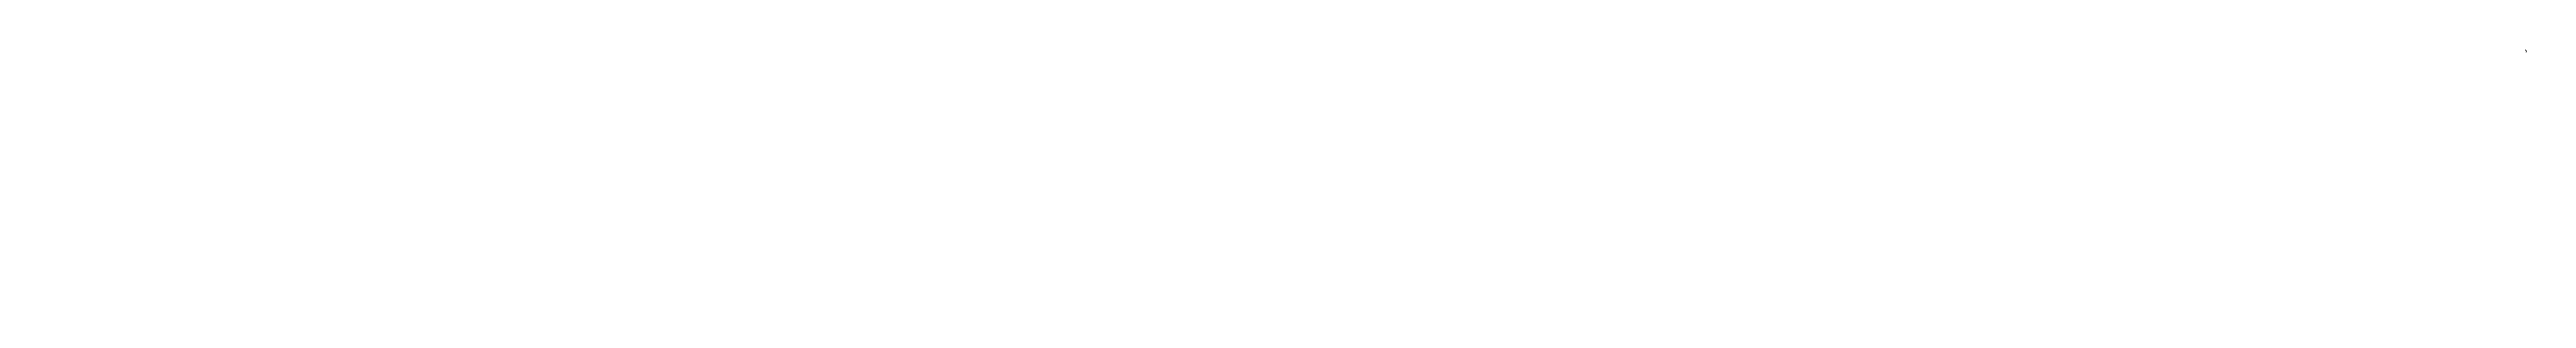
# Model space of a CAD drawing. Header units: feet. Extents: x 0 to 2707995, y 0 to 272549.
# Drawn here: x 0 to 2706782, y 0 to 272103 of the extents above; entities that cross this region are included whole.
import ezdxf
from ezdxf import colors
from ezdxf.entities.mleader import LeaderData, LeaderLine
from ezdxf.math import Vec2, Vec3

# ---------------------------------------------------------------- set-up
doc = ezdxf.new("R2010")
doc.units = ezdxf.units.FT
doc.header["$LTSCALE"] = 20
doc.layers.add('C-PR-WATER-TXT-#', color=6, linetype='Continuous')
doc.styles.get("Standard").update_dxf_attribs({"font": 'simplex.shx'})

msp = doc.modelspace()

# ---------------------------------------------------------------- leaders
at = {"layer": 'C-PR-WATER-TXT-#'}
ml = msp.add_multileader_mtext('Standard', dxfattribs=at)
ml.set_content('3 ', color=256)
ml.set_leader_properties(color=256)
ml.build(insert=Vec2(0, 0))
ml.multileader.update_dxf_attribs({"dogleg_length": 1.5, "arrow_head_size": 2})
ctx = ml.context
ctx.base_point, ctx.char_height, ctx.arrow_head_size, ctx.landing_gap_size, ctx.plane_origin, ctx.plane_x_axis, ctx.plane_y_axis = Vec3(2705503.253, 272103.434), 2, 2, 1.7, Vec3(2705525.043, 272085.501), Vec3(0.8203153829, -0.5719114203), Vec3(0.5719114203, 0.8203153829)
ctx.text_align_type = 2
notes = []
notes.append((ctx, [(0, (0, 0, 0), (0, 0), (1, 0), 1, [])]))
ctx.mtext.insert, ctx.mtext.text_direction, ctx.mtext.rotation, ctx.mtext.alignment, ctx.mtext.line_spacing_factor, ctx.mtext.flow_direction = Vec3(2705506.313, 272102.52), Vec3(0.8203153829, -0.5719114203), 5.6743512353, 3, 0.75, 5
ml = msp.add_multileader_mtext('Standard', dxfattribs=at)
ml.set_content('3 ', color=256)
ml.set_leader_properties(color=256)
ml.build(insert=Vec2(0, 0))
ml.multileader.update_dxf_attribs({"dogleg_length": 1.5, "arrow_head_size": 2})
ctx = ml.context
ctx.base_point, ctx.char_height, ctx.arrow_head_size, ctx.landing_gap_size, ctx.plane_origin, ctx.plane_x_axis, ctx.plane_y_axis = Vec3(2705402.504, 271665.336), 2, 2, 1.7, Vec3(2705430.221, 271660.03), Vec3(0.994026774, -0.109136486), Vec3(0.109136486, 0.994026774)
ctx.text_align_type = 2
notes.append((ctx, [(0, (0, 0, 0), (0, 0), (1, 0), 1, [])]))
ctx.mtext.insert, ctx.mtext.text_direction, ctx.mtext.rotation, ctx.mtext.alignment, ctx.mtext.line_spacing_factor, ctx.mtext.flow_direction = Vec3(2705405.628, 271665.999), Vec3(0.994026774, -0.109136486), 6.1738310017, 3, 0.75, 5
ml = msp.add_multileader_mtext('Standard', dxfattribs=at)
ml.set_content('1 ', color=256)
ml.set_leader_properties(color=256)
ml.build(insert=Vec2(0, 0))
ml.multileader.update_dxf_attribs({"dogleg_length": 1.5, "arrow_head_size": 2})
ctx = ml.context
ctx.base_point, ctx.char_height, ctx.arrow_head_size, ctx.landing_gap_size, ctx.plane_origin, ctx.plane_x_axis, ctx.plane_y_axis = Vec3(2705412.97, 271664.98), 2, 2, 1.7, Vec3(2705439.891, 271657.95), Vec3(0.9845625663, -0.1750330057), Vec3(0.1750330057, 0.9845625663)
ctx.text_align_type = 2
notes.append((ctx, [(0, (0, 0, 0), (0, 0), (1, 0), 1, [])]))
ctx.mtext.insert, ctx.mtext.text_direction, ctx.mtext.rotation, ctx.mtext.alignment, ctx.mtext.line_spacing_factor, ctx.mtext.flow_direction = Vec3(2705415.288, 271665.583), Vec3(0.9845625663, -0.1750330057), 6.1072460159, 3, 0.75, 5
ml = msp.add_multileader_mtext('Standard', dxfattribs=at)
ml.set_content('1 ', color=256)
ml.set_leader_properties(color=256)
ml.build(insert=Vec2(0, 0))
ml.multileader.update_dxf_attribs({"dogleg_length": 1.5, "arrow_head_size": 2})
ctx = ml.context
ctx.base_point, ctx.char_height, ctx.arrow_head_size, ctx.landing_gap_size, ctx.plane_origin, ctx.plane_x_axis, ctx.plane_y_axis = Vec3(2705447.498, 271655.123), 2, 2, 1.7, Vec3(2705474.418, 271648.093), Vec3(0.9845625663, -0.1750330057), Vec3(0.1750330057, 0.9845625663)
ctx.text_align_type = 2
notes.append((ctx, [(0, (0, 0, 0), (0, 0), (1, 0), 1, [])]))
ctx.mtext.insert, ctx.mtext.text_direction, ctx.mtext.rotation, ctx.mtext.alignment, ctx.mtext.line_spacing_factor, ctx.mtext.flow_direction = Vec3(2705449.815, 271655.727), Vec3(0.9845625663, -0.1750330057), 6.1072460159, 3, 0.75, 5
ml = msp.add_multileader_mtext('Standard', dxfattribs=at)
ml.set_content('2 ', color=256)
ml.set_leader_properties(color=256)
ml.build(insert=Vec2(0, 0))
ml.multileader.update_dxf_attribs({"dogleg_length": 1.5, "arrow_head_size": 2})
ctx = ml.context
ctx.base_point, ctx.char_height, ctx.arrow_head_size, ctx.landing_gap_size, ctx.plane_origin, ctx.plane_x_axis, ctx.plane_y_axis = Vec3(2705438.821, 271648.471), 2, 2, 1.7, Vec3(2705466.479, 271642.802), Vec3(0.9924404107, -0.1227274676), Vec3(0.1227274676, 0.9924404107)
ctx.text_align_type = 2
notes.append((ctx, [(0, (0, 0, 0), (0, 0), (1, 0), 1, [])]))
ctx.mtext.insert, ctx.mtext.text_direction, ctx.mtext.rotation, ctx.mtext.alignment, ctx.mtext.line_spacing_factor, ctx.mtext.flow_direction = Vec3(2705441.954, 271649.091), Vec3(0.9924404107, -0.1227274676), 6.160147645, 3, 0.75, 5
ml = msp.add_multileader_mtext('Standard', dxfattribs=at)
ml.set_content('1  ', color=256)
ml.set_leader_properties(color=256)
ml.build(insert=Vec2(0, 0))
ml.multileader.update_dxf_attribs({"dogleg_length": 1.5, "arrow_head_size": 2})
ctx = ml.context
ctx.base_point, ctx.char_height, ctx.arrow_head_size, ctx.landing_gap_size, ctx.plane_origin, ctx.plane_x_axis, ctx.plane_y_axis = Vec3(2706151.378, 271643.876), 2, 2, 1.7, Vec3(2706169.425, 271665.226), Vec3(0.5814184873, 0.8136046599), Vec3(-0.8136046599, 0.5814184873)
ctx.text_align_type = 2
notes.append((ctx, [(0, (0, 0, 0), (0, 0), (1, 0), 1, [])]))
ctx.mtext.insert, ctx.mtext.text_direction, ctx.mtext.rotation, ctx.mtext.width, ctx.mtext.alignment, ctx.mtext.line_spacing_factor, ctx.mtext.flow_direction = Vec3(2706151.83, 271646.228), Vec3(0.5814184873, 0.8136046599), 0.9503252598, 0.47619, 3, 0.75, 5
ml = msp.add_multileader_mtext('Standard', dxfattribs=at)
ml.set_content('1  ', color=256)
ml.set_leader_properties(color=256)
ml.build(insert=Vec2(0, 0))
ml.multileader.update_dxf_attribs({"dogleg_length": 1.5, "arrow_head_size": 2})
ctx = ml.context
ctx.base_point, ctx.char_height, ctx.arrow_head_size, ctx.landing_gap_size, ctx.plane_origin, ctx.plane_x_axis, ctx.plane_y_axis = Vec3(2706187.322, 271611.384), 2, 2, 1.7, Vec3(2706205.369, 271632.734), Vec3(0.5814184873, 0.8136046599), Vec3(-0.8136046599, 0.5814184873)
ctx.text_align_type = 2
notes.append((ctx, [(0, (0, 0, 0), (0, 0), (1, 0), 1, [])]))
ctx.mtext.insert, ctx.mtext.text_direction, ctx.mtext.rotation, ctx.mtext.width, ctx.mtext.alignment, ctx.mtext.line_spacing_factor, ctx.mtext.flow_direction = Vec3(2706187.774, 271613.736), Vec3(0.5814184873, 0.8136046599), 0.9503252598, 0.47619, 3, 0.75, 5
ml = msp.add_multileader_mtext('Standard', dxfattribs=at)
ml.set_content('1  ', color=256)
ml.set_leader_properties(color=256)
ml.build(insert=Vec2(0, 0))
ml.multileader.update_dxf_attribs({"dogleg_length": 1.5, "arrow_head_size": 2})
ctx = ml.context
ctx.base_point, ctx.char_height, ctx.arrow_head_size, ctx.landing_gap_size, ctx.plane_origin, ctx.plane_x_axis, ctx.plane_y_axis = Vec3(2706180.221, 271582.591), 2, 2, 1.7, Vec3(2706198.268, 271603.941), Vec3(0.5814184873, 0.8136046599), Vec3(-0.8136046599, 0.5814184873)
ctx.text_align_type = 2
notes.append((ctx, [(0, (0, 0, 0), (0, 0), (1, 0), 1, [])]))
ctx.mtext.insert, ctx.mtext.text_direction, ctx.mtext.rotation, ctx.mtext.width, ctx.mtext.alignment, ctx.mtext.line_spacing_factor, ctx.mtext.flow_direction = Vec3(2706180.673, 271584.943), Vec3(0.5814184873, 0.8136046599), 0.9503252598, 0.47619, 3, 0.75, 5
ml = msp.add_multileader_mtext('Standard', dxfattribs=at)
ml.set_content('2  ', color=256)
ml.set_leader_properties(color=256)
ml.build(insert=Vec2(0, 0))
ml.multileader.update_dxf_attribs({"dogleg_length": 1.5, "arrow_head_size": 2})
ctx = ml.context
ctx.base_point, ctx.char_height, ctx.arrow_head_size, ctx.landing_gap_size, ctx.plane_origin, ctx.plane_x_axis, ctx.plane_y_axis = Vec3(2706191.259, 271576.332), 2, 2, 1.7, Vec3(2706209.373, 271597.89), Vec3(0.5832092807, 0.8123219405), Vec3(-0.8123219405, 0.5832092807)
ctx.text_align_type = 2
notes.append((ctx, [(0, (0, 0, 0), (0, 0), (1, 0), 1, [])]))
ctx.mtext.insert, ctx.mtext.text_direction, ctx.mtext.rotation, ctx.mtext.width, ctx.mtext.alignment, ctx.mtext.line_spacing_factor, ctx.mtext.flow_direction = Vec3(2706192.216, 271579.379), Vec3(0.5832092807, 0.8123219405), 0.9481224634, 0.47619, 3, 0.75, 5
ml = msp.add_multileader_mtext('Standard', dxfattribs=at)
ml.set_content('2  ', color=256)
ml.set_leader_properties(color=256)
ml.build(insert=Vec2(0, 0))
ml.multileader.update_dxf_attribs({"dogleg_length": 1.5, "arrow_head_size": 2})
ctx = ml.context
ctx.base_point, ctx.char_height, ctx.arrow_head_size, ctx.landing_gap_size, ctx.plane_origin, ctx.plane_x_axis, ctx.plane_y_axis = Vec3(2706023.345, 271477.311), 2, 2, 1.7, Vec3(2706041.459, 271498.869), Vec3(0.5832092807, 0.8123219405), Vec3(-0.8123219405, 0.5832092807)
ctx.text_align_type = 2
notes.append((ctx, [(0, (0, 0, 0), (0, 0), (1, 0), 1, [])]))
ctx.mtext.insert, ctx.mtext.text_direction, ctx.mtext.rotation, ctx.mtext.width, ctx.mtext.alignment, ctx.mtext.line_spacing_factor, ctx.mtext.flow_direction = Vec3(2706024.301, 271480.359), Vec3(0.5832092807, 0.8123219405), 0.9481224634, 0.47619, 3, 0.75, 5
ml = msp.add_multileader_mtext('Standard', dxfattribs=at)
ml.set_content('1  ', color=256)
ml.set_leader_properties(color=256)
ml.build(insert=Vec2(0, 0))
ml.multileader.update_dxf_attribs({"dogleg_length": 1.5, "arrow_head_size": 2})
ctx = ml.context
ctx.base_point, ctx.char_height, ctx.arrow_head_size, ctx.landing_gap_size, ctx.plane_origin, ctx.plane_x_axis, ctx.plane_y_axis = Vec3(2706018.6, 271466.292), 2, 2, 1.7, Vec3(2706036.647, 271487.642), Vec3(0.5814184873, 0.8136046599), Vec3(-0.8136046599, 0.5814184873)
ctx.text_align_type = 2
notes.append((ctx, [(0, (0, 0, 0), (0, 0), (1, 0), 1, [])]))
ctx.mtext.insert, ctx.mtext.text_direction, ctx.mtext.rotation, ctx.mtext.width, ctx.mtext.alignment, ctx.mtext.line_spacing_factor, ctx.mtext.flow_direction = Vec3(2706019.052, 271468.644), Vec3(0.5814184873, 0.8136046599), 0.9503252598, 0.47619, 3, 0.75, 5
ml = msp.add_multileader_mtext('Standard', dxfattribs=at)
ml.set_content('1  ', color=256)
ml.set_leader_properties(color=256)
ml.build(insert=Vec2(0, 0))
ml.multileader.update_dxf_attribs({"dogleg_length": 1.5, "arrow_head_size": 2})
ctx = ml.context
ctx.base_point, ctx.char_height, ctx.arrow_head_size, ctx.landing_gap_size, ctx.plane_origin, ctx.plane_x_axis, ctx.plane_y_axis = Vec3(2706036.809, 271442.484), 2, 2, 1.7, Vec3(2706054.856, 271463.834), Vec3(0.5814184873, 0.8136046599), Vec3(-0.8136046599, 0.5814184873)
ctx.text_align_type = 2
notes.append((ctx, [(0, (0, 0, 0), (0, 0), (1, 0), 1, [])]))
ctx.mtext.insert, ctx.mtext.text_direction, ctx.mtext.rotation, ctx.mtext.width, ctx.mtext.alignment, ctx.mtext.line_spacing_factor, ctx.mtext.flow_direction = Vec3(2706037.261, 271444.836), Vec3(0.5814184873, 0.8136046599), 0.9503252598, 0.47619, 3, 0.75, 5
ml = msp.add_multileader_mtext('Standard', dxfattribs=at)
ml.set_content('1  ', color=256)
ml.set_leader_properties(color=256)
ml.build(insert=Vec2(0, 0))
ml.multileader.update_dxf_attribs({"dogleg_length": 1.5, "arrow_head_size": 2})
ctx = ml.context
ctx.base_point, ctx.char_height, ctx.arrow_head_size, ctx.landing_gap_size, ctx.plane_origin, ctx.plane_x_axis, ctx.plane_y_axis = Vec3(2706077.815, 271413.486), 2, 2, 1.7, Vec3(2706095.862, 271434.836), Vec3(0.5814184873, 0.8136046599), Vec3(-0.8136046599, 0.5814184873)
ctx.text_align_type = 2
notes.append((ctx, [(0, (0, 0, 0), (0, 0), (1, 0), 1, [])]))
ctx.mtext.insert, ctx.mtext.text_direction, ctx.mtext.rotation, ctx.mtext.width, ctx.mtext.alignment, ctx.mtext.line_spacing_factor, ctx.mtext.flow_direction = Vec3(2706078.266, 271415.838), Vec3(0.5814184873, 0.8136046599), 0.9503252598, 0.47619, 3, 0.75, 5
ml = msp.add_multileader_mtext('Standard', dxfattribs=at)
ml.set_content('3  ', color=256)
ml.set_leader_properties(color=256)
ml.build(insert=Vec2(0, 0))
ml.multileader.update_dxf_attribs({"dogleg_length": 1.5, "arrow_head_size": 2})
ctx = ml.context
ctx.base_point, ctx.char_height, ctx.arrow_head_size, ctx.landing_gap_size, ctx.plane_origin, ctx.plane_x_axis, ctx.plane_y_axis = Vec3(2705873.647, 271240.329), 2, 2, 1.7, Vec3(2705891.907, 271261.735), Vec3(0.5865045223, 0.8099459521), Vec3(-0.8099459521, 0.5865045223)
ctx.text_align_type = 2
notes.append((ctx, [(0, (0, 0, 0), (0, 0), (1, 0), 1, [])]))
ctx.mtext.insert, ctx.mtext.text_direction, ctx.mtext.rotation, ctx.mtext.width, ctx.mtext.alignment, ctx.mtext.line_spacing_factor, ctx.mtext.flow_direction = Vec3(2705874.616, 271243.372), Vec3(0.5865045223, 0.8099459521), 0.9440599567, 0.47619, 3, 0.75, 5
ml = msp.add_multileader_mtext('Standard', dxfattribs=at)
ml.set_content('1  ', color=256)
ml.set_leader_properties(color=256)
ml.build(insert=Vec2(0, 0))
ml.multileader.update_dxf_attribs({"dogleg_length": 1.5, "arrow_head_size": 2})
ctx = ml.context
ctx.base_point, ctx.char_height, ctx.arrow_head_size, ctx.landing_gap_size, ctx.plane_origin, ctx.plane_x_axis, ctx.plane_y_axis = Vec3(2705864.006, 271226.443), 2, 2, 1.7, Vec3(2705881.485, 271246.769), Vec3(0.5865045223, 0.8099459521), Vec3(-0.8099459521, 0.5865045223)
ctx.text_align_type = 2
notes.append((ctx, [(0, (0, 0, 0), (0, 0), (1, 0), 1, [])]))
ctx.mtext.insert, ctx.mtext.text_direction, ctx.mtext.rotation, ctx.mtext.width, ctx.mtext.alignment, ctx.mtext.line_spacing_factor, ctx.mtext.flow_direction = Vec3(2705864.472, 271228.792), Vec3(0.5865045223, 0.8099459521), 0.9440599567, 0.47619, 3, 0.75, 5
ml = msp.add_multileader_mtext('Standard', dxfattribs=at)
ml.set_content('2  ', color=256)
ml.set_leader_properties(color=256)
ml.build(insert=Vec2(0, 0))
ml.multileader.update_dxf_attribs({"dogleg_length": 1.5, "arrow_head_size": 2})
ctx = ml.context
ctx.base_point, ctx.char_height, ctx.arrow_head_size, ctx.landing_gap_size, ctx.plane_origin, ctx.plane_x_axis, ctx.plane_y_axis = Vec3(2706778.852, 271218.606), 2, 2, 1.7, Vec3(2706800.559, 271200.626), Vec3(0.8203153829, -0.5719114203), Vec3(0.5719114203, 0.8203153829)
ctx.text_align_type = 2
notes.append((ctx, [(0, (0, 0, 0), (0, 0), (1, 0), 1, [])]))
ctx.mtext.insert, ctx.mtext.text_direction, ctx.mtext.rotation, ctx.mtext.width, ctx.mtext.alignment, ctx.mtext.line_spacing_factor, ctx.mtext.flow_direction = Vec3(2706781.912, 271217.692), Vec3(0.8203153829, -0.5719114203), 5.6743512353, 0.47619, 3, 0.75, 5
ml = msp.add_multileader_mtext('Standard', dxfattribs=at)
ml.set_content('2  ', color=256)
ml.set_leader_properties(color=256)
ml.build(insert=Vec2(0, 0))
ml.multileader.update_dxf_attribs({"dogleg_length": 1.5, "arrow_head_size": 2})
ctx = ml.context
ctx.base_point, ctx.char_height, ctx.arrow_head_size, ctx.landing_gap_size, ctx.plane_origin, ctx.plane_x_axis, ctx.plane_y_axis = Vec3(2705820.909, 271010.128), 2, 2, 1.7, Vec3(2705840.499, 271031.041), Vec3(0.6211910991, 0.7836591213), Vec3(-0.7836591213, 0.6211910991)
ctx.text_align_type = 2
notes.append((ctx, [(0, (0, 0, 0), (0, 0), (1, 0), 1, [])]))
ctx.mtext.insert, ctx.mtext.text_direction, ctx.mtext.rotation, ctx.mtext.width, ctx.mtext.alignment, ctx.mtext.line_spacing_factor, ctx.mtext.flow_direction = Vec3(2705822.01, 271013.127), Vec3(0.6211910991, 0.7836591213), 0.9005346176, 0.47619, 3, 0.75, 5
ml = msp.add_multileader_mtext('Standard', dxfattribs=at)
ml.set_content('1  ', color=256)
ml.set_leader_properties(color=256)
ml.build(insert=Vec2(0, 0))
ml.multileader.update_dxf_attribs({"dogleg_length": 1.5, "arrow_head_size": 2})
ctx = ml.context
ctx.base_point, ctx.char_height, ctx.arrow_head_size, ctx.landing_gap_size, ctx.plane_origin, ctx.plane_x_axis, ctx.plane_y_axis = Vec3(2705811.746, 271003.266), 2, 2, 1.7, Vec3(2705831.198, 271021.854), Vec3(0.6624990502, 0.7490627534), Vec3(-0.7490627534, 0.6624990502)
ctx.text_align_type = 2
notes.append((ctx, [(0, (0, 0, 0), (0, 0), (1, 0), 1, [])]))
ctx.mtext.insert, ctx.mtext.text_direction, ctx.mtext.rotation, ctx.mtext.width, ctx.mtext.alignment, ctx.mtext.line_spacing_factor, ctx.mtext.flow_direction = Vec3(2705812.439, 271005.559), Vec3(0.6624990502, 0.7490627534), 0.8466462313, 0.47619, 3, 0.75, 5
ml = msp.add_multileader_mtext('Standard', dxfattribs=at)
ml.set_content('2  ', color=256)
ml.set_leader_properties(color=256)
ml.build(insert=Vec2(0, 0))
ml.multileader.update_dxf_attribs({"dogleg_length": 1.5, "arrow_head_size": 2})
ctx = ml.context
ctx.base_point, ctx.char_height, ctx.arrow_head_size, ctx.landing_gap_size, ctx.plane_origin, ctx.plane_x_axis, ctx.plane_y_axis = Vec3(2706523.213, 270900.86), 2, 2, 1.7, Vec3(2706527.253, 270928.482), Vec3(0.0657203181, 0.997838083), Vec3(-0.997838083, 0.0657203181)
ctx.text_align_type = 2
notes.append((ctx, [(0, (0, 0, 0), (0, 0), (1, 0), 1, [])]))
ctx.mtext.insert, ctx.mtext.text_direction, ctx.mtext.rotation, ctx.mtext.width, ctx.mtext.alignment, ctx.mtext.line_spacing_factor, ctx.mtext.flow_direction = Vec3(2706522.415, 270903.952), Vec3(0.0657203181, 0.997838083), 1.5050286071, 0.47619, 3, 0.75, 5
ml = msp.add_multileader_mtext('Standard', dxfattribs=at)
ml.set_content('1  ', color=256)
ml.set_leader_properties(color=256)
ml.build(insert=Vec2(0, 0))
ml.multileader.update_dxf_attribs({"dogleg_length": 1.5, "arrow_head_size": 2})
ctx = ml.context
ctx.base_point, ctx.char_height, ctx.arrow_head_size, ctx.landing_gap_size, ctx.plane_origin, ctx.plane_x_axis, ctx.plane_y_axis = Vec3(2706531.725, 270901.571), 2, 2, 1.7, Vec3(2706537.912, 270928.833), Vec3(0.141433106, 0.9899478151), Vec3(-0.9899478151, 0.141433106)
ctx.text_align_type = 2
notes.append((ctx, [(0, (0, 0, 0), (0, 0), (1, 0), 1, [])]))
ctx.mtext.insert, ctx.mtext.text_direction, ctx.mtext.rotation, ctx.mtext.width, ctx.mtext.alignment, ctx.mtext.line_spacing_factor, ctx.mtext.flow_direction = Vec3(2706531.043, 270903.867), Vec3(0.141433106, 0.9899478151), 1.4288874031, 0.47619, 3, 0.75, 5
ml = msp.add_multileader_mtext('Standard', dxfattribs=at)
ml.set_content('1  ', color=256)
ml.set_leader_properties(color=256)
ml.build(insert=Vec2(0, 0))
ml.multileader.update_dxf_attribs({"dogleg_length": 1.5, "arrow_head_size": 2})
ctx = ml.context
ctx.base_point, ctx.char_height, ctx.arrow_head_size, ctx.landing_gap_size, ctx.plane_origin, ctx.plane_x_axis, ctx.plane_y_axis = Vec3(2705972.647, 270869.008), 2, 2, 1.7, Vec3(2705994.206, 270851.211), Vec3(0.8203153829, -0.5719114203), Vec3(0.5719114203, 0.8203153829)
ctx.text_align_type = 2
notes.append((ctx, [(0, (0, 0, 0), (0, 0), (1, 0), 1, [])]))
ctx.mtext.insert, ctx.mtext.text_direction, ctx.mtext.rotation, ctx.mtext.width, ctx.mtext.alignment, ctx.mtext.line_spacing_factor, ctx.mtext.flow_direction = Vec3(2705975.004, 270868.584), Vec3(0.8203153829, -0.5719114203), 5.6743512353, 0.47619, 3, 0.75, 5
ml = msp.add_multileader_mtext('Standard', dxfattribs=at)
ml.set_content('2  ', color=256)
ml.set_leader_properties(color=256)
ml.build(insert=Vec2(0, 0))
ml.multileader.update_dxf_attribs({"dogleg_length": 1.5, "arrow_head_size": 2})
ctx = ml.context
ctx.base_point, ctx.char_height, ctx.arrow_head_size, ctx.landing_gap_size, ctx.plane_origin, ctx.plane_x_axis, ctx.plane_y_axis = Vec3(2705967.868, 270858.784), 2, 2, 1.7, Vec3(2705989.554, 270840.787), Vec3(0.8203153829, -0.5719114203), Vec3(0.5719114203, 0.8203153829)
ctx.text_align_type = 2
notes.append((ctx, [(0, (0, 0, 0), (0, 0), (1, 0), 1, [])]))
ctx.mtext.insert, ctx.mtext.text_direction, ctx.mtext.rotation, ctx.mtext.width, ctx.mtext.alignment, ctx.mtext.line_spacing_factor, ctx.mtext.flow_direction = Vec3(2705970.929, 270857.87), Vec3(0.8203153829, -0.5719114203), 5.6743512353, 0.47619, 3, 0.75, 5
ml = msp.add_multileader_mtext('Standard', dxfattribs=at)
ml.set_content('1  ', color=256)
ml.set_leader_properties(color=256)
ml.build(insert=Vec2(0, 0))
ml.multileader.update_dxf_attribs({"dogleg_length": 1.5, "arrow_head_size": 2})
ctx = ml.context
ctx.base_point, ctx.char_height, ctx.arrow_head_size, ctx.landing_gap_size, ctx.plane_origin, ctx.plane_x_axis, ctx.plane_y_axis = Vec3(2705999.024, 270857.468), 2, 2, 1.7, Vec3(2706020.583, 270839.671), Vec3(0.8203153829, -0.5719114203), Vec3(0.5719114203, 0.8203153829)
ctx.text_align_type = 2
notes.append((ctx, [(0, (0, 0, 0), (0, 0), (1, 0), 1, [])]))
ctx.mtext.insert, ctx.mtext.text_direction, ctx.mtext.rotation, ctx.mtext.width, ctx.mtext.alignment, ctx.mtext.line_spacing_factor, ctx.mtext.flow_direction = Vec3(2706001.381, 270857.044), Vec3(0.8203153829, -0.5719114203), 5.6743512353, 0.47619, 3, 0.75, 5
ml = msp.add_multileader_mtext('Standard', dxfattribs=at)
ml.set_content('1  ', color=256)
ml.set_leader_properties(color=256)
ml.build(insert=Vec2(0, 0))
ml.multileader.update_dxf_attribs({"dogleg_length": 1.5, "arrow_head_size": 2})
ctx = ml.context
ctx.base_point, ctx.char_height, ctx.arrow_head_size, ctx.landing_gap_size, ctx.plane_origin, ctx.plane_x_axis, ctx.plane_y_axis = Vec3(2706533.823, 270829.163), 2, 2, 1.7, Vec3(2706540.011, 270856.425), Vec3(0.141433106, 0.9899478151), Vec3(-0.9899478151, 0.141433106)
ctx.text_align_type = 2
notes.append((ctx, [(0, (0, 0, 0), (0, 0), (1, 0), 1, [])]))
ctx.mtext.insert, ctx.mtext.text_direction, ctx.mtext.rotation, ctx.mtext.width, ctx.mtext.alignment, ctx.mtext.line_spacing_factor, ctx.mtext.flow_direction = Vec3(2706533.141, 270831.459), Vec3(0.141433106, 0.9899478151), 1.4288874031, 0.47619, 3, 0.75, 5
ml = msp.add_multileader_mtext('Standard', dxfattribs=at)
ml.set_content('1  ', color=256)
ml.set_leader_properties(color=256)
ml.build(insert=Vec2(0, 0))
ml.multileader.update_dxf_attribs({"dogleg_length": 1.5, "arrow_head_size": 2})
ctx = ml.context
ctx.base_point, ctx.char_height, ctx.arrow_head_size, ctx.landing_gap_size, ctx.plane_origin, ctx.plane_x_axis, ctx.plane_y_axis = Vec3(2706040.108, 270828.339), 2, 2, 1.7, Vec3(2706061.667, 270810.542), Vec3(0.8203153829, -0.5719114203), Vec3(0.5719114203, 0.8203153829)
ctx.text_align_type = 2
notes.append((ctx, [(0, (0, 0, 0), (0, 0), (1, 0), 1, [])]))
ctx.mtext.insert, ctx.mtext.text_direction, ctx.mtext.rotation, ctx.mtext.width, ctx.mtext.alignment, ctx.mtext.line_spacing_factor, ctx.mtext.flow_direction = Vec3(2706042.465, 270827.915), Vec3(0.8203153829, -0.5719114203), 5.6743512353, 0.47619, 3, 0.75, 5
ml = msp.add_multileader_mtext('Standard', dxfattribs=at)
ml.set_content('1  ', color=256)
ml.set_leader_properties(color=256)
ml.build(insert=Vec2(0, 0))
ml.multileader.update_dxf_attribs({"dogleg_length": 1.5, "arrow_head_size": 2})
ctx = ml.context
ctx.base_point, ctx.char_height, ctx.arrow_head_size, ctx.landing_gap_size, ctx.plane_origin, ctx.plane_x_axis, ctx.plane_y_axis = Vec3(2706761.982, 270824.111), 2, 2, 1.7, Vec3(2706765.941, 270851.785), Vec3(0.0607616088, 0.9981523065), Vec3(-0.9981523065, 0.0607616088)
ctx.text_align_type = 2
notes.append((ctx, [(0, (0, 0, 0), (0, 0), (1, 0), 1, [])]))
ctx.mtext.insert, ctx.mtext.text_direction, ctx.mtext.rotation, ctx.mtext.width, ctx.mtext.alignment, ctx.mtext.line_spacing_factor, ctx.mtext.flow_direction = Vec3(2706761.116, 270826.344), Vec3(0.0607616088, 0.9981523065), 1.5099972674, 0.47619, 3, 0.75, 5
ml = msp.add_multileader_mtext('Standard', dxfattribs=at)
ml.set_content('1  ', color=256)
ml.set_leader_properties(color=256)
ml.build(insert=Vec2(0, 0))
ml.multileader.update_dxf_attribs({"dogleg_length": 1.5, "arrow_head_size": 2})
ctx = ml.context
ctx.base_point, ctx.char_height, ctx.arrow_head_size, ctx.landing_gap_size, ctx.plane_origin, ctx.plane_x_axis, ctx.plane_y_axis = Vec3(2705999.213, 270823.72), 2, 2, 1.7, Vec3(2706020.772, 270805.923), Vec3(0.8203153829, -0.5719114203), Vec3(0.5719114203, 0.8203153829)
ctx.text_align_type = 2
notes.append((ctx, [(0, (0, 0, 0), (0, 0), (1, 0), 1, [])]))
ctx.mtext.insert, ctx.mtext.text_direction, ctx.mtext.rotation, ctx.mtext.width, ctx.mtext.alignment, ctx.mtext.line_spacing_factor, ctx.mtext.flow_direction = Vec3(2706001.571, 270823.296), Vec3(0.8203153829, -0.5719114203), 5.6743512353, 0.47619, 3, 0.75, 5
ml = msp.add_multileader_mtext('Standard', dxfattribs=at)
ml.set_content('3  ', color=256)
ml.set_leader_properties(color=256)
ml.build(insert=Vec2(0, 0))
ml.multileader.update_dxf_attribs({"dogleg_length": 1.5, "arrow_head_size": 2})
ctx = ml.context
ctx.base_point, ctx.char_height, ctx.arrow_head_size, ctx.landing_gap_size, ctx.plane_origin, ctx.plane_x_axis, ctx.plane_y_axis = Vec3(2706509.982, 270809.343), 2, 2, 1.7, Vec3(2706516.216, 270836.973), Vec3(0.141433106, 0.9899478151), Vec3(-0.9899478151, 0.141433106)
ctx.text_align_type = 2
notes.append((ctx, [(0, (0, 0, 0), (0, 0), (1, 0), 1, [])]))
ctx.mtext.insert, ctx.mtext.text_direction, ctx.mtext.rotation, ctx.mtext.width, ctx.mtext.alignment, ctx.mtext.line_spacing_factor, ctx.mtext.flow_direction = Vec3(2706509.422, 270812.487), Vec3(0.141433106, 0.9899478151), 1.4288874031, 0.47619, 3, 0.75, 5
ml = msp.add_multileader_mtext('Standard', dxfattribs=at)
ml.set_content('1  ', color=256)
ml.set_leader_properties(color=256)
ml.build(insert=Vec2(0, 0))
ml.multileader.update_dxf_attribs({"dogleg_length": 1.5, "arrow_head_size": 2})
ctx = ml.context
ctx.base_point, ctx.char_height, ctx.arrow_head_size, ctx.landing_gap_size, ctx.plane_origin, ctx.plane_x_axis, ctx.plane_y_axis = Vec3(2706731.113, 270761.473), 2, 2, 1.7, Vec3(2706735.372, 270789.14), Vec3(0.1304081401, 0.9914603961), Vec3(-0.9914603961, 0.1304081401)
ctx.text_align_type = 2
notes.append((ctx, [(0, (0, 0, 0), (0, 0), (1, 0), 1, [])]))
ctx.mtext.insert, ctx.mtext.text_direction, ctx.mtext.rotation, ctx.mtext.width, ctx.mtext.alignment, ctx.mtext.line_spacing_factor, ctx.mtext.flow_direction = Vec3(2706730.405, 270763.761), Vec3(0.1304081401, 0.9914603961), 1.4400157028, 0.47619, 3, 0.75, 5
ml = msp.add_multileader_mtext('Standard', dxfattribs=at)
ml.set_content('1  ', color=256)
ml.set_leader_properties(color=256)
ml.build(insert=Vec2(0, 0))
ml.multileader.update_dxf_attribs({"dogleg_length": 1.5, "arrow_head_size": 2})
ctx = ml.context
ctx.base_point, ctx.char_height, ctx.arrow_head_size, ctx.landing_gap_size, ctx.plane_origin, ctx.plane_x_axis, ctx.plane_y_axis = Vec3(2706749.517, 270757.745), 2, 2, 1.7, Vec3(2706753.475, 270785.419), Vec3(0.0607616088, 0.9981523065), Vec3(-0.9981523065, 0.0607616088)
ctx.text_align_type = 2
notes.append((ctx, [(0, (0, 0, 0), (0, 0), (1, 0), 1, [])]))
ctx.mtext.insert, ctx.mtext.text_direction, ctx.mtext.rotation, ctx.mtext.width, ctx.mtext.alignment, ctx.mtext.line_spacing_factor, ctx.mtext.flow_direction = Vec3(2706748.651, 270759.978), Vec3(0.0607616088, 0.9981523065), 1.5099972674, 0.47619, 3, 0.75, 5
ml = msp.add_multileader_mtext('Standard', dxfattribs=at)
ml.set_content('1  ', color=256)
ml.set_leader_properties(color=256)
ml.build(insert=Vec2(0, 0))
ml.multileader.update_dxf_attribs({"dogleg_length": 1.5, "arrow_head_size": 2})
ctx = ml.context
ctx.base_point, ctx.char_height, ctx.arrow_head_size, ctx.landing_gap_size, ctx.plane_origin, ctx.plane_x_axis, ctx.plane_y_axis = Vec3(2706523.431, 270752.823), 2, 2, 1.7, Vec3(2706529.619, 270780.086), Vec3(0.141433106, 0.9899478151), Vec3(-0.9899478151, 0.141433106)
ctx.text_align_type = 2
notes.append((ctx, [(0, (0, 0, 0), (0, 0), (1, 0), 1, [])]))
ctx.mtext.insert, ctx.mtext.text_direction, ctx.mtext.rotation, ctx.mtext.width, ctx.mtext.alignment, ctx.mtext.line_spacing_factor, ctx.mtext.flow_direction = Vec3(2706522.749, 270755.119), Vec3(0.141433106, 0.9899478151), 1.4288874031, 0.47619, 3, 0.75, 5
ml = msp.add_multileader_mtext('Standard', dxfattribs=at)
ml.set_content('2  ', color=256)
ml.set_leader_properties(color=256)
ml.build(insert=Vec2(0, 0))
ml.multileader.update_dxf_attribs({"dogleg_length": 1.5, "arrow_head_size": 2})
ctx = ml.context
ctx.base_point, ctx.char_height, ctx.arrow_head_size, ctx.landing_gap_size, ctx.plane_origin, ctx.plane_x_axis, ctx.plane_y_axis = Vec3(2706724.224, 270731.251), 2, 2, 1.7, Vec3(2706731.7, 270757.624), Vec3(0.1304081401, 0.9914603961), Vec3(-0.9914603961, 0.1304081401)
ctx.text_align_type = 2
notes.append((ctx, [(0, (0, 0, 0), (0, 0), (1, 0), 1, [])]))
ctx.mtext.insert, ctx.mtext.text_direction, ctx.mtext.rotation, ctx.mtext.width, ctx.mtext.alignment, ctx.mtext.line_spacing_factor, ctx.mtext.flow_direction = Vec3(2706723.628, 270734.389), Vec3(0.1304081401, 0.9914603961), 1.4400157028, 0.47619, 3, 0.75, 5
ml = msp.add_multileader_mtext('Standard', dxfattribs=at)
ml.set_content('1  ', color=256)
ml.set_leader_properties(color=256)
ml.build(insert=Vec2(0, 0))
ml.multileader.update_dxf_attribs({"dogleg_length": 1.5, "arrow_head_size": 2})
ctx = ml.context
ctx.base_point, ctx.char_height, ctx.arrow_head_size, ctx.landing_gap_size, ctx.plane_origin, ctx.plane_x_axis, ctx.plane_y_axis = Vec3(2706748.252, 270700.92), 2, 2, 1.7, Vec3(2706752.51, 270728.588), Vec3(0.1304081401, 0.9914603961), Vec3(-0.9914603961, 0.1304081401)
ctx.text_align_type = 2
notes.append((ctx, [(0, (0, 0, 0), (0, 0), (1, 0), 1, [])]))
ctx.mtext.insert, ctx.mtext.text_direction, ctx.mtext.rotation, ctx.mtext.width, ctx.mtext.alignment, ctx.mtext.line_spacing_factor, ctx.mtext.flow_direction = Vec3(2706747.544, 270703.208), Vec3(0.1304081401, 0.9914603961), 1.4400157028, 0.47619, 3, 0.75, 5
ml = msp.add_multileader_mtext('Standard', dxfattribs=at)
ml.set_content('2  ', color=256)
ml.set_leader_properties(color=256)
ml.build(insert=Vec2(0, 0))
ml.multileader.update_dxf_attribs({"dogleg_length": 1.5, "arrow_head_size": 2})
ctx = ml.context
ctx.base_point, ctx.char_height, ctx.arrow_head_size, ctx.landing_gap_size, ctx.plane_origin, ctx.plane_x_axis, ctx.plane_y_axis = Vec3(2706418.175, 270585.593), 2, 2, 1.7, Vec3(2706439.859, 270567.646), Vec3(0.8203153829, -0.5719114203), Vec3(0.5719114203, 0.8203153829)
ctx.text_align_type = 2
notes.append((ctx, [(0, (0, 0, 0), (0, 0), (1, 0), 1, [])]))
ctx.mtext.insert, ctx.mtext.text_direction, ctx.mtext.rotation, ctx.mtext.width, ctx.mtext.alignment, ctx.mtext.line_spacing_factor, ctx.mtext.flow_direction = Vec3(2706421.235, 270584.679), Vec3(0.8203153829, -0.5719114203), 5.6743512353, 0.47619, 3, 0.75, 5
ml = msp.add_multileader_mtext('Standard', dxfattribs=at)
ml.set_content('1  ', color=256)
ml.set_leader_properties(color=256)
ml.build(insert=Vec2(0, 0))
ml.multileader.update_dxf_attribs({"dogleg_length": 1.5, "arrow_head_size": 2})
ctx = ml.context
ctx.base_point, ctx.char_height, ctx.arrow_head_size, ctx.landing_gap_size, ctx.plane_origin, ctx.plane_x_axis, ctx.plane_y_axis = Vec3(2706407.579, 270578.607), 2, 2, 1.7, Vec3(2706429.138, 270560.81), Vec3(0.8203153829, -0.5719114203), Vec3(0.5719114203, 0.8203153829)
ctx.text_align_type = 2
notes.append((ctx, [(0, (0, 0, 0), (0, 0), (1, 0), 1, [])]))
ctx.mtext.insert, ctx.mtext.text_direction, ctx.mtext.rotation, ctx.mtext.width, ctx.mtext.alignment, ctx.mtext.line_spacing_factor, ctx.mtext.flow_direction = Vec3(2706409.936, 270578.183), Vec3(0.8203153829, -0.5719114203), 5.6743512353, 0.47619, 3, 0.75, 5
ml = msp.add_multileader_mtext('Standard', dxfattribs=at)
ml.set_content('2  ', color=256)
ml.set_leader_properties(color=256)
ml.build(insert=Vec2(0, 0))
ml.multileader.update_dxf_attribs({"dogleg_length": 1.5, "arrow_head_size": 2})
ctx = ml.context
ctx.base_point, ctx.char_height, ctx.arrow_head_size, ctx.landing_gap_size, ctx.plane_origin, ctx.plane_x_axis, ctx.plane_y_axis = Vec3(2705888.696, 270480.229), 2, 2, 1.7, Vec3(2705900.023, 270506.06), Vec3(0.3008523769, 0.9536707227), Vec3(-0.9536707227, 0.3008523769)
ctx.text_align_type = 2
notes.append((ctx, [(0, (0, 0, 0), (0, 0), (1, 0), 1, [])]))
ctx.mtext.insert, ctx.mtext.text_direction, ctx.mtext.rotation, ctx.mtext.width, ctx.mtext.alignment, ctx.mtext.line_spacing_factor, ctx.mtext.flow_direction = Vec3(2705888.655, 270483.423), Vec3(0.3008523769, 0.9536707227), 1.2652100133, 0.47619, 3, 0.75, 5
ml = msp.add_multileader_mtext('Standard', dxfattribs=at)
ml.set_content('1  ', color=256)
ml.set_leader_properties(color=256)
ml.build(insert=Vec2(0, 0))
ml.multileader.update_dxf_attribs({"dogleg_length": 1.5, "arrow_head_size": 2})
ctx = ml.context
ctx.base_point, ctx.char_height, ctx.arrow_head_size, ctx.landing_gap_size, ctx.plane_origin, ctx.plane_x_axis, ctx.plane_y_axis = Vec3(2705884.089, 270471.231), 2, 2, 1.7, Vec3(2705895.67, 270496.754), Vec3(0.3008523769, 0.9536707227), Vec3(-0.9536707227, 0.3008523769)
ctx.text_align_type = 2
notes.append((ctx, [(0, (0, 0, 0), (0, 0), (1, 0), 1, [])]))
ctx.mtext.insert, ctx.mtext.text_direction, ctx.mtext.rotation, ctx.mtext.width, ctx.mtext.alignment, ctx.mtext.line_spacing_factor, ctx.mtext.flow_direction = Vec3(2705883.79, 270473.607), Vec3(0.3008523769, 0.9536707227), 1.2652100133, 0.47619, 3, 0.75, 5
ml = msp.add_multileader_mtext('Standard', dxfattribs=at)
ml.set_content('1  ', color=256)
ml.set_leader_properties(color=256)
ml.build(insert=Vec2(0, 0))
ml.multileader.update_dxf_attribs({"dogleg_length": 1.5, "arrow_head_size": 2})
ctx = ml.context
ctx.base_point, ctx.char_height, ctx.arrow_head_size, ctx.landing_gap_size, ctx.plane_origin, ctx.plane_x_axis, ctx.plane_y_axis = Vec3(2706689.366, 270261.062), 2, 2, 1.7, Vec3(2706695.952, 270287.976), Vec3(0.1304081401, 0.9914603961), Vec3(-0.9914603961, 0.1304081401)
ctx.text_align_type = 2
notes.append((ctx, [(0, (0, 0, 0), (0, 0), (1, 0), 1, [])]))
ctx.mtext.insert, ctx.mtext.text_direction, ctx.mtext.rotation, ctx.mtext.width, ctx.mtext.alignment, ctx.mtext.line_spacing_factor, ctx.mtext.flow_direction = Vec3(2706688.658, 270263.35), Vec3(0.1304081401, 0.9914603961), 1.4400157028, 0.47619, 3, 0.75, 5
ml = msp.add_multileader_mtext('Standard', dxfattribs=at)
ml.set_content('1  ', color=256)
ml.set_leader_properties(color=256)
ml.build(insert=Vec2(0, 0))
ml.multileader.update_dxf_attribs({"dogleg_length": 1.5, "arrow_head_size": 2})
ctx = ml.context
ctx.base_point, ctx.char_height, ctx.arrow_head_size, ctx.landing_gap_size, ctx.plane_origin, ctx.plane_x_axis, ctx.plane_y_axis = Vec3(2706687.053, 270248.339), 2, 2, 1.7, Vec3(2706693.604, 270275.337), Vec3(0.1304081401, 0.9914603961), Vec3(-0.9914603961, 0.1304081401)
ctx.text_align_type = 2
notes.append((ctx, [(0, (0, 0, 0), (0, 0), (1, 0), 1, [])]))
ctx.mtext.insert, ctx.mtext.text_direction, ctx.mtext.rotation, ctx.mtext.width, ctx.mtext.alignment, ctx.mtext.line_spacing_factor, ctx.mtext.flow_direction = Vec3(2706686.345, 270250.627), Vec3(0.1304081401, 0.9914603961), 1.4400157028, 0.47619, 3, 0.75, 5
ml = msp.add_multileader_mtext('Standard', dxfattribs=at)
ml.set_content('3  ', color=256)
ml.set_leader_properties(color=256)
ml.build(insert=Vec2(0, 0))
ml.multileader.update_dxf_attribs({"dogleg_length": 1.5, "arrow_head_size": 2})
ctx = ml.context
ctx.base_point, ctx.char_height, ctx.arrow_head_size, ctx.landing_gap_size, ctx.plane_origin, ctx.plane_x_axis, ctx.plane_y_axis = Vec3(2706679.393, 270244.25), 2, 2, 1.7, Vec3(2706685.553, 270267.318), Vec3(0.1304081401, 0.9914603961), Vec3(-0.9914603961, 0.1304081401)
ctx.text_align_type = 2
notes.append((ctx, [(0, (0, 0, 0), (0, 0), (1, 0), 1, [])]))
ctx.mtext.insert, ctx.mtext.text_direction, ctx.mtext.rotation, ctx.mtext.width, ctx.mtext.alignment, ctx.mtext.line_spacing_factor, ctx.mtext.flow_direction = Vec3(2706678.797, 270247.388), Vec3(0.1304081401, 0.9914603961), 1.4400157028, 0.47619, 3, 0.75, 5
ml = msp.add_multileader_mtext('Standard', dxfattribs=at)
ml.set_content('1  ', color=256)
ml.set_leader_properties(color=256)
ml.build(insert=Vec2(0, 0))
ml.multileader.update_dxf_attribs({"dogleg_length": 1.5, "arrow_head_size": 2})
ctx = ml.context
ctx.base_point, ctx.char_height, ctx.arrow_head_size, ctx.landing_gap_size, ctx.plane_origin, ctx.plane_x_axis, ctx.plane_y_axis = Vec3(2706682.1, 270216.276), 2, 2, 1.7, Vec3(2706686.142, 270243.873), Vec3(0.1304081401, 0.9914603961), Vec3(-0.9914603961, 0.1304081401)
ctx.text_align_type = 2
notes.append((ctx, [(0, (0, 0, 0), (0, 0), (1, 0), 1, [])]))
ctx.mtext.insert, ctx.mtext.text_direction, ctx.mtext.rotation, ctx.mtext.width, ctx.mtext.alignment, ctx.mtext.line_spacing_factor, ctx.mtext.flow_direction = Vec3(2706681.392, 270218.564), Vec3(0.1304081401, 0.9914603961), 1.4400157028, 0.47619, 3, 0.75, 5
ml = msp.add_multileader_mtext('Standard', dxfattribs=at)
ml.set_content('1  ', color=256)
ml.set_leader_properties(color=256)
ml.build(insert=Vec2(0, 0))
ml.multileader.update_dxf_attribs({"dogleg_length": 1.5, "arrow_head_size": 2})
ctx = ml.context
ctx.base_point, ctx.char_height, ctx.arrow_head_size, ctx.landing_gap_size, ctx.plane_origin, ctx.plane_x_axis, ctx.plane_y_axis = Vec3(2706680.306, 270203.581), 2, 2, 1.7, Vec3(2706684.423, 270231.31), Vec3(0.1304081401, 0.9914603961), Vec3(-0.9914603961, 0.1304081401)
ctx.text_align_type = 2
notes.append((ctx, [(0, (0, 0, 0), (0, 0), (1, 0), 1, [])]))
ctx.mtext.insert, ctx.mtext.text_direction, ctx.mtext.rotation, ctx.mtext.width, ctx.mtext.alignment, ctx.mtext.line_spacing_factor, ctx.mtext.flow_direction = Vec3(2706679.599, 270205.869), Vec3(0.1304081401, 0.9914603961), 1.4400157028, 0.47619, 3, 0.75, 5
ml = msp.add_multileader_mtext('Standard', dxfattribs=at)
ml.set_content('1  ', color=256)
ml.set_leader_properties(color=256)
ml.build(insert=Vec2(0, 0))
ml.multileader.update_dxf_attribs({"dogleg_length": 1.5, "arrow_head_size": 2})
ctx = ml.context
ctx.base_point, ctx.char_height, ctx.arrow_head_size, ctx.landing_gap_size, ctx.plane_origin, ctx.plane_x_axis, ctx.plane_y_axis = Vec3(2706638.448, 269866.366), 2, 2, 1.7, Vec3(2706645.83, 269892.259), Vec3(0.1304081401, 0.9914603961), Vec3(-0.9914603961, 0.1304081401)
notes.append((ctx, [(0, (0, 0, 0), (0, 0), (1, 0), 1, [])]))
ctx.mtext.insert, ctx.mtext.text_direction, ctx.mtext.rotation, ctx.mtext.width, ctx.mtext.defined_height, ctx.mtext.line_spacing_factor, ctx.mtext.flow_direction = Vec3(2706637.678, 269868.182), Vec3(0.1304081401, 0.9914603961), 1.4400157028, 0.30722, 2.037, 0.75, 5
ml = msp.add_multileader_mtext('Standard', dxfattribs=at)
ml.set_content('2  ', color=256)
ml.set_leader_properties(color=256)
ml.build(insert=Vec2(0, 0))
ml.multileader.update_dxf_attribs({"dogleg_length": 1.5, "arrow_head_size": 2})
ctx = ml.context
ctx.base_point, ctx.char_height, ctx.arrow_head_size, ctx.landing_gap_size, ctx.plane_origin, ctx.plane_x_axis, ctx.plane_y_axis = Vec3(2706642.463, 269858.835), 2, 2, 1.7, Vec3(2706650.027, 269885.235), Vec3(0.1304081401, 0.9914603961), Vec3(-0.9914603961, 0.1304081401)
ctx.text_align_type = 2
notes.append((ctx, [(0, (0, 0, 0), (0, 0), (1, 0), 1, [])]))
ctx.mtext.insert, ctx.mtext.text_direction, ctx.mtext.rotation, ctx.mtext.width, ctx.mtext.alignment, ctx.mtext.line_spacing_factor, ctx.mtext.flow_direction = Vec3(2706641.867, 269861.973), Vec3(0.1304081401, 0.9914603961), 1.4400157028, 0.47619, 3, 0.75, 5
ml = msp.add_multileader_mtext('Standard', dxfattribs=at)
ml.set_content('4  ', color=256)
ml.set_leader_properties(color=256)
ml.build(insert=Vec2(0, 0))
ml.multileader.update_dxf_attribs({"dogleg_length": 1.5, "arrow_head_size": 2})
ctx = ml.context
ctx.base_point, ctx.char_height, ctx.arrow_head_size, ctx.landing_gap_size, ctx.plane_origin, ctx.plane_x_axis, ctx.plane_y_axis = Vec3(2706653.871, 269806.244), 2, 2, 1.15, Vec3(2706661.233, 269832.152), Vec3(0.1304081401, 0.9914603961), Vec3(-0.9914603961, 0.1304081401)
ctx.text_align_type = 2
notes.append((ctx, [(0, (0, 0, 0), (0, 0), (1, 0), 1, [])]))
ctx.mtext.insert, ctx.mtext.text_direction, ctx.mtext.rotation, ctx.mtext.width, ctx.mtext.alignment, ctx.mtext.line_spacing_factor, ctx.mtext.flow_direction = Vec3(2706653.216, 269808.931), Vec3(0.1304081401, 0.9914603961), 1.4400157028, 0.47619, 3, 0.75, 5
ml = msp.add_multileader_mtext('Standard', dxfattribs=at)
ml.set_content('3  ', color=256)
ml.set_leader_properties(color=256)
ml.build(insert=Vec2(0, 0))
ml.multileader.update_dxf_attribs({"dogleg_length": 1.5, "arrow_head_size": 2})
ctx = ml.context
ctx.base_point, ctx.char_height, ctx.arrow_head_size, ctx.landing_gap_size, ctx.plane_origin, ctx.plane_x_axis, ctx.plane_y_axis = Vec3(2706639.48, 269802.283), 2, 2, 1.15, Vec3(2706646.783, 269827.981), Vec3(0.1304081401, 0.9914603961), Vec3(-0.9914603961, 0.1304081401)
ctx.text_align_type = 2
notes.append((ctx, [(0, (0, 0, 0), (0, 0), (1, 0), 1, [])]))
ctx.mtext.insert, ctx.mtext.text_direction, ctx.mtext.rotation, ctx.mtext.width, ctx.mtext.alignment, ctx.mtext.line_spacing_factor, ctx.mtext.flow_direction = Vec3(2706638.812, 269804.876), Vec3(0.1304081401, 0.9914603961), 1.4400157028, 0.47619, 3, 0.75, 5
ml = msp.add_multileader_mtext('Standard', dxfattribs=at)
ml.set_content('3  ', color=256)
ml.set_leader_properties(color=256)
ml.build(insert=Vec2(0, 0))
ml.multileader.update_dxf_attribs({"dogleg_length": 1.5, "arrow_head_size": 2})
ctx = ml.context
ctx.base_point, ctx.char_height, ctx.arrow_head_size, ctx.landing_gap_size, ctx.plane_origin, ctx.plane_x_axis, ctx.plane_y_axis = Vec3(2706653.604, 269799.723), 2, 2, 1.15, Vec3(2706660.907, 269825.421), Vec3(0.1304081401, 0.9914603961), Vec3(-0.9914603961, 0.1304081401)
ctx.text_align_type = 2
notes.append((ctx, [(0, (0, 0, 0), (0, 0), (1, 0), 1, [])]))
ctx.mtext.insert, ctx.mtext.text_direction, ctx.mtext.rotation, ctx.mtext.width, ctx.mtext.alignment, ctx.mtext.line_spacing_factor, ctx.mtext.flow_direction = Vec3(2706652.937, 269802.316), Vec3(0.1304081401, 0.9914603961), 1.4400157028, 0.47619, 3, 0.75, 5
ml = msp.add_multileader_mtext('Standard', dxfattribs=at)
ml.set_content('3  ', color=256)
ml.set_leader_properties(color=256)
ml.build(insert=Vec2(0, 0))
ml.multileader.update_dxf_attribs({"dogleg_length": 1.5, "arrow_head_size": 2})
ctx = ml.context
ctx.base_point, ctx.char_height, ctx.arrow_head_size, ctx.landing_gap_size, ctx.plane_origin, ctx.plane_x_axis, ctx.plane_y_axis = Vec3(2706115.33, 268941.122), 2, 2, 1.7, Vec3(2706137.736, 268957.054), Vec3(0.6720221659, 0.7405310314), Vec3(-0.7405310314, 0.6720221659)
ctx.text_align_type = 2
notes.append((ctx, [(0, (0, 0, 0), (0, 0), (1, 0), 1, [])]))
ctx.mtext.insert, ctx.mtext.text_direction, ctx.mtext.rotation, ctx.mtext.width, ctx.mtext.alignment, ctx.mtext.line_spacing_factor, ctx.mtext.flow_direction = Vec3(2706116.628, 268944.041), Vec3(0.6720221659, 0.7405310314), 0.833860214, 0.47619, 3, 0.75, 5
for ctx, leaders in notes:
    for number, flags, end, landing, length, lines in leaders:
        leader = LeaderData()
        leader.index, (leader.has_last_leader_line, leader.has_dogleg_vector, leader.attachment_direction) = number, flags
        leader.last_leader_point, leader.dogleg_vector, leader.dogleg_length = Vec3(end), Vec3(landing), length
        for number, points, colour, breaks in lines:
            line = LeaderLine()
            line.index, line.vertices, line.color, line.breaks = number, Vec3.list(points), colors.encode_raw_color(colour), breaks
            leader.lines.append(line)
        ctx.leaders.append(leader)

doc.saveas('drawing.dxf')
